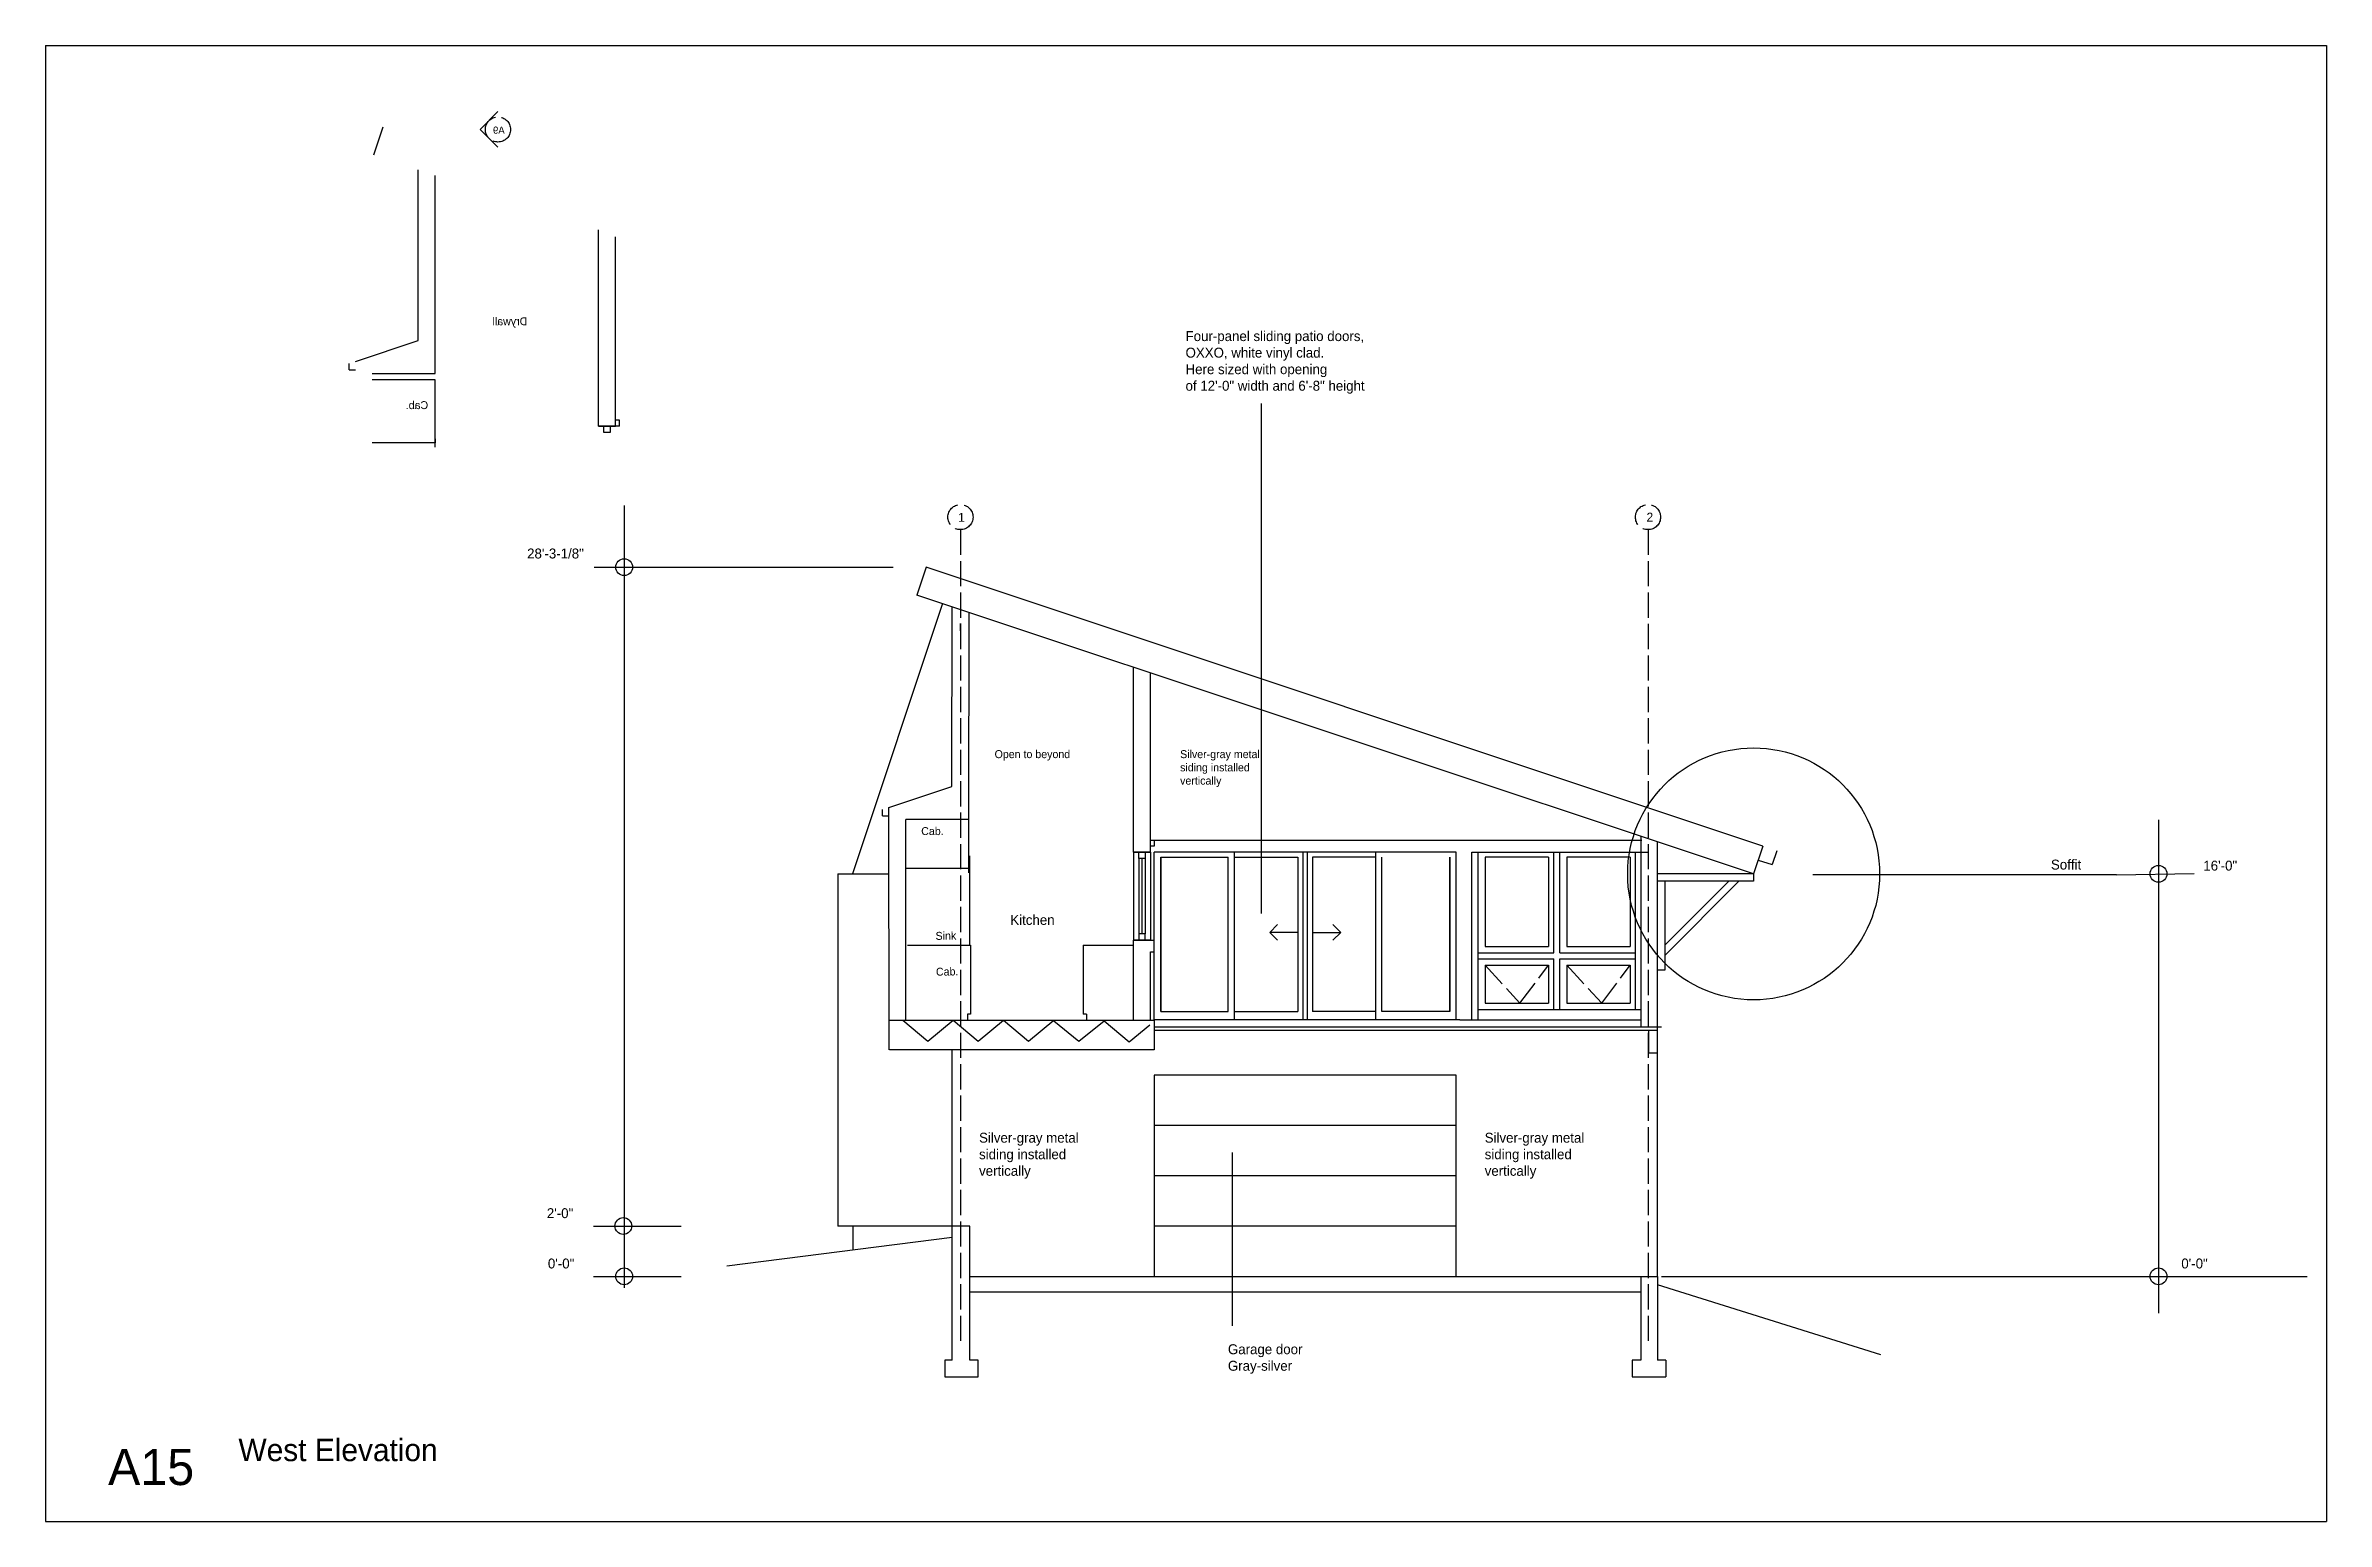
# Model space of a CAD drawing. Header units: inches. Extents: x -173 to 6851, y -308 to 3486.
# Drawn here: x 4564 to 5652, y 452 to 1156 of the extents above; entities that cross this region are included whole.
import ezdxf

# ---------------------------------------------------------------- set-up
doc = ezdxf.new("R2010")
doc.units = ezdxf.units.IN
doc.header["$MEASUREMENT"] = 0
doc.linetypes.add('ACAD_ISO02W100', pattern=[15, 12, -3])
for name, color, linetype in [('const', 7, 'Continuous'), ('e1', 7, 'Continuous'), ('e2', 251, 'Continuous'), ('grid', 252, 'ACAD_ISO02W100'), ('millwork', 253, 'Continuous'), ('soffit', 253, 'ACAD_ISO02W100'), ('walls', 7, 'Continuous')]:
    doc.layers.add(name, color=color, linetype=linetype)

msp = doc.modelspace()

# ---------------------------------------------------------------- texts
at = {"layer": 'const', "extrusion": (0, 0, -1), "attachment_point": 1, "text_direction": (-1, 0, 0)}
for s, insert, char_height, width in [('A9', (4783.2, 1117.1), 3.41, 1300.158), ('Drywall', (4794, 1026.1), 3.79, 1444.62), ('Cab.', (4746.7, 986.1), 3.79, 1444.62)]:
    msp.add_mtext(s, dxfattribs=dict(at, insert=insert, char_height=char_height, width=width))
at = {"layer": 'const', "attachment_point": 1}
for s, insert, char_height, width in [('Four-panel sliding patio doors,^JOXXO, white vinyl clad.^JHere sized with opening^Jof 12\'-0" width and 6\'-8" height', (5108, 1019.5), 4.7359, 1805.775), ('1', (4999.5, 932.8), 4.26, 1625.197), ('2', (5327.9, 932.9), 4.26, 1625.197), ('28\'-3-1/8"', (4793.9, 915.8), 4.74, 1805.775), ('Open to beyond', (5016.9, 819.6), 3.789, 1444.62), ('Silver-gray metal^Jsiding installed^Jvertically', (5105.4, 819.6), 3.789, 1444.62), ('Cab.', (4981.9, 782.9), 3.79, 1444.62), ('Soffit', (5520.8, 767.4), 4.74, 1805.775), ('16\'-0"', (5593.5, 766.9), 4.74, 1805.775), ('Kitchen', (5024.4, 741), 4.74, 1805.775), ('Silver-gray metal^Jsiding installed^Jvertically', (5009.5, 637.1), 4.736, 1805.775), ('Silver-gray metal^Jsiding installed^Jvertically', (5250.7, 637.1), 4.736, 1805.775), ('2\'-0"', (4803.3, 601.1), 4.74, 1805.775), ('0\'-0"', (4803.8, 577.1), 4.74, 1805.775), ('0\'-0"', (5583, 577.1), 4.74, 1805.775), ('Garage door^JGray-silver', (5128.2, 536.2), 4.736, 1805.775), ('West Elevation', (4656.2, 491.1), 10.656, 4062.993), ('A15', (4594, 486.3), 17.26, 6582.049)]:
    msp.add_mtext(s, dxfattribs=dict(at, insert=insert, char_height=char_height, width=width))
at = {"layer": 'const', "char_height": 3.79, "width": 1444.62, "attachment_point": 1, "rotation": 0.918}
for s, insert in [('Sink', (4988.7, 732.9)), ('Cab.', (4988.9, 715.8))]:
    msp.add_mtext(s, dxfattribs=dict(at, insert=insert))

# ---------------------------------------------------------------- linework, layer by layer
for p, q in [((4564.2, 1155.7), (4564.2, 451.7)), ((4564.2, 1155.7), (5652.2, 1155.7)), ((5652.2, 1155.7), (5652.2, 451.7)), ((5005.1, 592.6), (4996.6, 592.6)), ((4564.2, 451.7), (5652.2, 451.7))]:
    msp.add_line(p, q)
at = {"layer": 'e1'}
for p, q in [((4709, 1001), (4709, 1004)), ((4709, 1001), (4712, 1001)), ((4720, 999.3), (4750.1, 999.3)), ((4750, 996.2), (4720, 996.2)), ((4750, 966.2), (4750, 996.2)), ((4828, 974.1), (4836, 974.1)), ((4837.9, 974.1), (4828, 974.1)), ((4830.5, 971.1), (4830.5, 974.1)), ((4833.5, 971.1), (4830.5, 971.1)), ((4833.5, 974.1), (4833.5, 971.1)), ((4838, 977.1), (4836.1, 977.1)), ((4750, 966.2), (4720, 966.2)), ((4750, 968.2), (4750, 966.2)), ((4984.2, 906.9), (4979.8, 893.6)), ((5091.2, 776.5), (5091.2, 856.5)), ((4963.5, 788.3), (4963.5, 791.3)), ((4963.5, 788.3), (4966.5, 788.3)), ((5004.6, 786.6), (4974.6, 786.6)), ((5004.6, 763.1), (5004.6, 786.6)), ((5093.1, 773.8), (5091.2, 773.8)), ((5093.1, 776.5), (5093.1, 773.8)), ((5383.4, 773.8), (5379, 760.6)), ((5004.6, 763.1), (4974.6, 763.1)), ((5004.6, 765.1), (5004.6, 763.1)), ((5083.2, 771), (5091.2, 771)), ((5091.2, 771), (5083.2, 771)), ((5085.7, 768), (5085.7, 771)), ((5088.7, 768), (5085.7, 768)), ((5087.2, 768), (5087.2, 732)), ((5088.7, 771), (5088.7, 768)), ((5390.1, 771.6), (5387.9, 765)), ((5083.2, 729), (5091.2, 729)), ((5091.2, 729), (5083.2, 729)), ((5088.7, 732), (5085.7, 732)), ((5085.7, 732), (5085.7, 729)), ((5088.7, 729), (5088.7, 732)), ((5091.2, 729), (5093.1, 729)), ((4975.4, 726.6), (5005.4, 726.6)), ((5005.4, 726.6), (5005.4, 693.6)), ((5059.2, 726.6), (5083.2, 726.6)), ((5059.2, 726.6), (5059.2, 693.6)), ((5091.2, 723.4), (5093.1, 723.4)), ((5005.4, 693.6), (5003.9, 693.6)), ((5003.9, 693.6), (5003.9, 690.6)), ((5060.7, 693.6), (5059.2, 693.6)), ((5060.7, 693.6), (5060.7, 690.6)), ((5093.1, 690.6), (5093.1, 676.6)), ((5093.1, 687.6), (5333, 687.6)), ((5093.1, 686.1), (5333, 686.1)), ((5329, 675.1), (5329, 686.1)), ((5333, 687.6), (5333, 675.1))]:
    msp.add_line(p, q, dxfattribs=at)
at = {"layer": 'e2'}
for p, q in [((5144.1, 985), (5144.1, 741.7)), ((4750, 964.2), (4750, 966.2)), ((4840.2, 936.3), (4840.2, 563.1)), ((4825.9, 906.9), (4968.5, 906.9)), ((4992.1, 889.5), (4949.1, 760.6)), ((5000.6, 876.5), (5000.6, 880)), ((5000.6, 880), (5000.6, 876.5)), ((5572.1, 786.3), (5572.1, 551.1)), ((5325.6, 776.5), (5091.2, 776.5)), ((5325.1, 778.5), (5325.1, 687.6)), ((5333.1, 687.6), (5333.1, 775.9)), ((5004.6, 761.1), (5004.6, 763.1)), ((5005.1, 726.6), (5005.1, 769.2)), ((5005.1, 726.6), (5005.1, 763.1)), ((5083.2, 771), (5083.2, 729)), ((5085.7, 768), (5085.7, 732)), ((5088.7, 768), (5088.7, 732)), ((5091.2, 771), (5091.2, 729)), ((5237.1, 771), (5093.1, 771)), ((5093.1, 691), (5093.1, 771)), ((5096.2, 695), (5096.2, 768.5)), ((5096.2, 768.5), (5096.2, 695)), ((5096.2, 768.5), (5128.4, 768.5)), ((5128.4, 695), (5128.4, 768.5)), ((5131.4, 691), (5131.4, 771)), ((5131.4, 768.5), (5161.6, 768.5)), ((5161.6, 768.5), (5161.6, 695)), ((5164.1, 691), (5164.1, 771)), ((5166.1, 691), (5166.1, 771)), ((5168.6, 768.5), (5168.6, 695)), ((5198.7, 768.5), (5168.6, 768.5)), ((5198.7, 691), (5198.7, 771)), ((5201.7, 695), (5201.7, 768.5)), ((5234, 695), (5234, 768.5)), ((5234, 768.5), (5234, 695)), ((5237.1, 691), (5237.1, 771)), ((5244.6, 771), (5328.4, 771)), ((5244.6, 691), (5244.6, 771)), ((5247.6, 691), (5247.6, 771)), ((5250.2, 771), (5325.4, 771)), ((5250.9, 768.5), (5250.9, 726)), ((5281.1, 768.5), (5250.9, 768.5)), ((5281.1, 768.5), (5281.1, 726)), ((5283.6, 723), (5283.6, 770.7)), ((5286.6, 723), (5286.6, 770.7)), ((5320.1, 768.5), (5289.9, 768.5)), ((5289.9, 768.5), (5289.9, 726)), ((5320.1, 768.5), (5320.1, 726)), ((5322.6, 695.9), (5322.6, 771)), ((4942.1, 760.6), (4966.6, 760.6)), ((4942.1, 760.6), (4942.1, 592.6)), ((5379, 760.6), (5333.1, 760.6)), ((5379, 757.1), (5333.1, 757.1)), ((5552.1, 760.2), (5407.2, 760.2)), ((5552.1, 760.2), (5589.2, 760.8)), ((5148.2, 732.7), (5151.9, 736.5)), ((5161.6, 732.7), (5148.2, 732.7)), ((5148.2, 732.7), (5151.9, 729)), ((5168.6, 732.7), (5182, 732.7)), ((5182, 732.7), (5178.3, 736.5)), ((5182, 732.7), (5178.3, 729)), ((5247.6, 723), (5283.6, 723)), ((5247.6, 720), (5283.6, 720)), ((5250.9, 726), (5281.1, 726)), ((5283.6, 695.9), (5283.6, 720)), ((5286.6, 723), (5322.6, 723)), ((5286.6, 695.9), (5286.6, 720)), ((5286.6, 720), (5322.6, 720)), ((5289.9, 726), (5320.1, 726)), ((5250.9, 717), (5281.1, 717)), ((5250.9, 717), (5250.9, 698.9)), ((5281.1, 717), (5281.1, 698.9)), ((5289.9, 717), (5289.9, 698.9)), ((5289.9, 717), (5320.1, 717)), ((5320.1, 717), (5320.1, 698.9)), ((5250.9, 698.9), (5281.1, 698.9)), ((5289.9, 698.9), (5320.1, 698.9)), ((4985.1, 680.6), (4973.1, 690.6)), ((4997.1, 690.6), (4985.1, 680.6)), ((5009.1, 680.6), (4997.1, 690.6)), ((5021.1, 690.6), (5009.1, 680.6)), ((5033.1, 680.6), (5021.1, 690.6)), ((5045.1, 690.6), (5033.1, 680.6)), ((5057.1, 680.6), (5045.1, 690.3)), ((5069.1, 690.3), (5057.1, 680.6)), ((5081.1, 680.3), (5069.1, 690.3)), ((5090.9, 688.5), (5081.1, 680.3)), ((5238.8, 691), (5093.1, 691)), ((5096.2, 695), (5128.4, 695)), ((5131.4, 695), (5161.6, 695)), ((5198.7, 695), (5168.6, 695)), ((5234, 695), (5201.7, 695)), ((5238.8, 691), (5324.8, 691)), ((5247.6, 695.9), (5325.1, 695.9)), ((5333, 687.6), (5335, 687.6)), ((4996.6, 592.6), (4996.6, 676.6)), ((5333.1, 568.6), (5333.1, 681.6)), ((5237.1, 664.6), (5093.1, 664.6)), ((5237.1, 568.6), (5237.1, 664.6)), ((5237.1, 640.6), (5093.1, 640.6)), ((5130.3, 627.7), (5130.3, 545)), ((5237.1, 616.6), (5093.1, 616.6)), ((4825.5, 592.6), (4867.4, 592.6)), ((4996.6, 592.6), (4942.1, 592.6)), ((4949.3, 592.6), (4949.3, 581.1)), ((5237.1, 592.6), (5093.1, 592.6)), ((4825.5, 568.6), (4867.4, 568.6)), ((5335.1, 568.6), (5643, 568.6)), ((5557.4, 568.6), (5599.3, 568.6))]:
    msp.add_line(p, q, dxfattribs=at)
for centre, radius in [((4840.2, 906.9), 4), ((5379, 760.6), 60.1), ((5572.1, 760.6), 4), ((4839.8, 592.6), 4), ((4840.2, 568.6), 4), ((5572.1, 568.6), 4)]:
    msp.add_circle(centre, radius, dxfattribs=at)
at = {"layer": 'grid'}
for p, q in [((5000.6, 924.8), (5000.6, 535.9)), ((5328.6, 924.8), (5328.6, 535.9))]:
    msp.add_line(p, q, dxfattribs=at)
for centre in [(4780, 1115.7), (5000.6, 930.8), (5328.6, 930.8)]:
    msp.add_circle(centre, 6, dxfattribs=at)
at = {"layer": 'millwork'}
for p, q in [((5336.6, 757.1), (5336.6, 714.6)), ((5372, 757.1), (5336.6, 721.6)), ((5367.1, 757.1), (5336.6, 726.6)), ((5379, 760.6), (5379, 757.1)), ((5336.6, 714.6), (5333.1, 714.6)), ((5093.1, 664.6), (5093.1, 568.6))]:
    msp.add_line(p, q, dxfattribs=at)
at = {"layer": 'soffit'}
for p, q in [((5250.9, 717), (5267.5, 698.9)), ((5267.5, 698.9), (5281.1, 717)), ((5289.9, 717), (5306.5, 698.9)), ((5306.5, 698.9), (5320.1, 717))]:
    msp.add_line(p, q, dxfattribs=at)
at = {"layer": 'walls'}
for p, q in [((4780, 1124.2), (4771.5, 1115.7)), ((4720.8, 1103.6), (4725.3, 1116.9)), ((4780, 1107.2), (4771.5, 1115.7)), ((4742, 1015), (4742, 1096.5)), ((4750.1, 999.3), (4750.1, 1093.8)), ((4828, 974.1), (4828, 1067.9)), ((4836.1, 974.1), (4836.1, 1064.5)), ((4712, 1005), (4742, 1015)), ((4838, 974.1), (4838, 977.1)), ((5383.4, 773.8), (4984.2, 906.9)), ((5379, 760.6), (4979.8, 893.6)), ((4996.5, 802.3), (4996.6, 888)), ((5004.6, 786.6), (5004.7, 885.3)), ((5083.2, 771), (5083.2, 859.2)), ((4966.5, 792.3), (4996.5, 802.3)), ((4966.6, 676.6), (4966.5, 792.3)), ((4974.6, 690.6), (4974.5, 786.6)), ((5091.2, 771), (5091.2, 776.5)), ((5381.2, 767.2), (5387.9, 765)), ((5083.2, 690.6), (5083.2, 729)), ((5093.1, 723.4), (5093.1, 729)), ((5091.2, 690.6), (5091.2, 723.4)), ((5093.1, 690.6), (4966.8, 690.6)), ((5093.1, 676.6), (4966.8, 676.6)), ((5333, 675.1), (5329, 675.1)), ((4996.6, 587.1), (4996.6, 592.6)), ((5005.1, 528.6), (5005.1, 592.6)), ((4996.6, 587.1), (4889.1, 573.4)), ((4996.6, 528.6), (4996.6, 587.1)), ((5005.1, 568.6), (5333.1, 568.6)), ((5325.1, 568.6), (5325.1, 528.6)), ((5333.1, 568.6), (5333.1, 549.1)), ((5325.1, 561.1), (5005.1, 561.1)), ((5333.1, 565.7), (5333.1, 528.6)), ((5439.6, 531.1), (5333.1, 564.6)), ((4996.6, 528.6), (4993.1, 528.6)), ((4993.1, 528.6), (4993.1, 520.6)), ((5009.1, 528.6), (5005.1, 528.6)), ((5009.1, 520.6), (5009.1, 528.6)), ((5325.1, 528.6), (5321.1, 528.6)), ((5321.1, 528.6), (5321.1, 520.6)), ((5337.1, 528.6), (5333.1, 528.6)), ((5337.1, 528.6), (5337.1, 520.6)), ((4993.1, 520.6), (5009.1, 520.6)), ((5321.1, 520.6), (5337.1, 520.6)), ((5333.1, 520.6), (5337.1, 520.6))]:
    msp.add_line(p, q, dxfattribs=at)

msp.set_redraw_order([(e.dxf.handle, doc.entitydb.next_handle()) for e in msp.query("TEXT MTEXT ATTDEF DIMENSION ARC_DIMENSION")])  # texts and dimensions are drawn at this point

doc.saveas('drawing.dxf')
